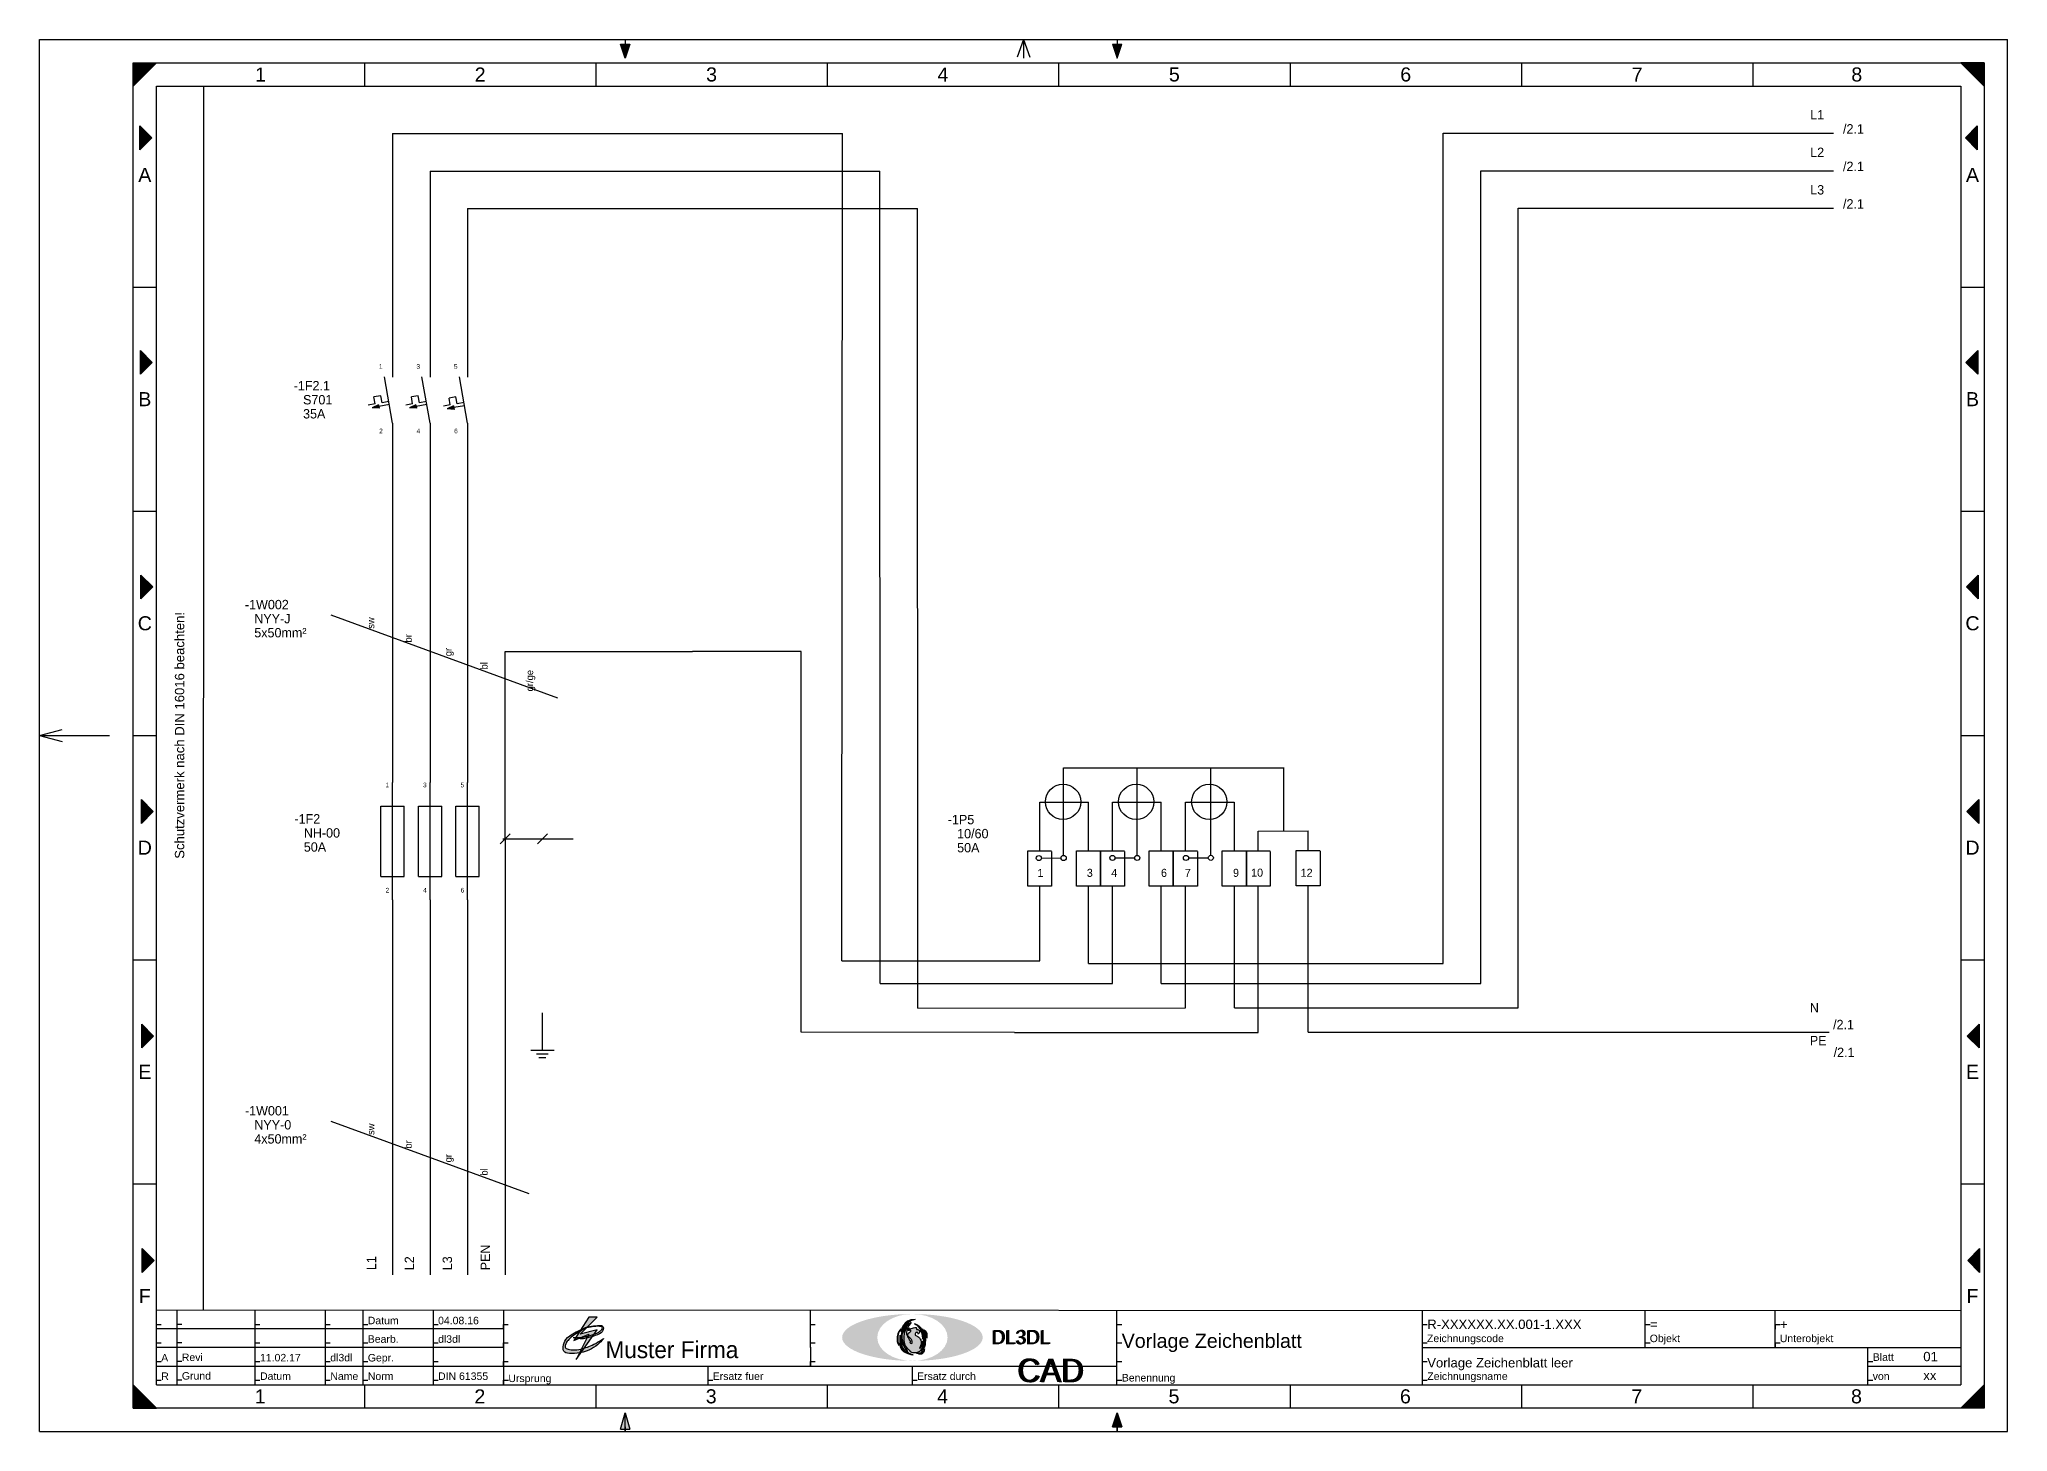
# Model space of a CAD drawing. Header units: millimetres. Extents: x 0 to 420, y 0 to 297.
import ezdxf

# ---------------------------------------------------------------- set-up
doc = ezdxf.new("R2010")
doc.units = ezdxf.units.MM
for name, color, linetype, true_color in [('Blatt beschnitten', 2, 'Continuous', 0xffff00), ('Einpassen', 1, 'Continuous', 0xff0000), ('Faltung Lochung', 3, 'Continuous', 0x00ff00), ('Hilfe', 1, 'Continuous', 0xff0000), ('Logo', 5, 'Continuous', 0x0000ff), ('Logo Text', 1, 'Continuous', 0xff0000), ('Logo_a', 1, 'Continuous', 0xff0000), ('Logo_b', 30, 'Continuous', 0xff7f00), ('Logo_c', 14, 'Continuous', 0x800000), ('Musterlogo AG', 3, 'Continuous', 0x00ff00), ('Musterlogo AG 1', 1, 'Continuous', 0xff0000), ('Musterlogo AG Text', 5, 'Continuous', 0x0000ff), ('pfoenix', 94, 'Continuous', 0x008000), ('PK Text Vorgabe', 1, 'Continuous', 0xff0000), ('Plankopf_elt', 5, 'Continuous', 0x0000ff), ('Rahmen Doppelt', 3, 'Continuous', 0x00ff00), ('Rahmen Raster', 3, 'Continuous', 0x00ff00), ('Rahmen Raster Text', 3, 'Continuous', 0x00ff00), ('Schutzvermerk', 5, 'Continuous', 0x0000ff), ('Tabelle', 5, 'Continuous', 0x0000ff), ('Zeichnung', 30, 'Continuous', 0xff7f00)]:
    doc.layers.add(name, color=color, linetype=linetype, true_color=true_color)
doc.layers.add('PK Text ausgefuellt', color=94, linetype='Continuous', lineweight=25, true_color=0x008000)
doc.styles.add('textstyle0', font='')
doc.styles.add('textstyle1', font='')
doc.styles.add('textstyle10', font='')
doc.styles.add('textstyle100', font='')
doc.styles.add('textstyle101', font='')
doc.styles.add('textstyle102', font='')
doc.styles.add('textstyle103', font='')
doc.styles.add('textstyle104', font='')
doc.styles.add('textstyle105', font='')
doc.styles.add('textstyle106', font='')
doc.styles.add('textstyle107', font='')
doc.styles.add('textstyle108', font='')
doc.styles.add('textstyle109', font='')
doc.styles.add('textstyle11', font='')
doc.styles.add('textstyle110', font='')
doc.styles.add('textstyle111', font='')
doc.styles.add('textstyle112', font='')
doc.styles.add('textstyle113', font='')
doc.styles.add('textstyle114', font='')
doc.styles.add('textstyle115', font='')
doc.styles.add('textstyle116', font='')
doc.styles.add('textstyle117', font='')
doc.styles.add('textstyle118', font='')
doc.styles.add('textstyle119', font='')
doc.styles.add('textstyle12', font='')
doc.styles.add('textstyle120', font='')
doc.styles.add('textstyle121', font='')
doc.styles.add('textstyle122', font='')
doc.styles.add('textstyle123', font='')
doc.styles.add('textstyle124', font='')
doc.styles.add('textstyle125', font='')
doc.styles.add('textstyle126', font='')
doc.styles.add('textstyle127', font='')
doc.styles.add('textstyle128', font='')
doc.styles.add('textstyle129', font='')
doc.styles.add('textstyle13', font='')
doc.styles.add('textstyle130', font='')
doc.styles.add('textstyle2', font='')
doc.styles.add('textstyle21', font='')
doc.styles.add('textstyle22', font='')
doc.styles.add('textstyle23', font='')
doc.styles.add('textstyle24', font='')
doc.styles.add('textstyle25', font='')
doc.styles.add('textstyle26', font='')
doc.styles.add('textstyle27', font='')
doc.styles.add('textstyle28', font='')
doc.styles.add('textstyle29', font='')
doc.styles.add('textstyle3', font='')
doc.styles.add('textstyle30', font='')
doc.styles.add('textstyle31', font='')
doc.styles.add('textstyle32', font='')
doc.styles.add('textstyle33', font='')
doc.styles.add('textstyle34', font='')
doc.styles.add('textstyle35', font='')
doc.styles.add('textstyle36', font='')
doc.styles.add('textstyle37', font='')
doc.styles.add('textstyle38', font='')
doc.styles.add('textstyle39', font='')
doc.styles.add('textstyle4', font='')
doc.styles.add('textstyle40', font='')
doc.styles.add('textstyle41', font='')
doc.styles.add('textstyle42', font='')
doc.styles.add('textstyle43', font='')
doc.styles.add('textstyle44', font='')
doc.styles.add('textstyle45', font='')
doc.styles.add('textstyle46', font='')
doc.styles.add('textstyle47', font='')
doc.styles.add('textstyle48', font='')
doc.styles.add('textstyle49', font='')
doc.styles.add('textstyle5', font='')
doc.styles.add('textstyle50', font='')
doc.styles.add('textstyle51', font='')
doc.styles.add('textstyle52', font='')
doc.styles.add('textstyle53', font='')
doc.styles.add('textstyle54', font='')
doc.styles.add('textstyle55', font='')
doc.styles.add('textstyle56', font='')
doc.styles.add('textstyle57', font='')
doc.styles.add('textstyle58', font='')
doc.styles.add('textstyle59', font='')
doc.styles.add('textstyle6', font='')
doc.styles.add('textstyle60', font='')
doc.styles.add('textstyle61', font='')
doc.styles.add('textstyle62', font='')
doc.styles.add('textstyle63', font='')
doc.styles.add('textstyle64', font='')
doc.styles.add('textstyle65', font='')
doc.styles.add('textstyle66', font='')
doc.styles.add('textstyle67', font='')
doc.styles.add('textstyle68', font='')
doc.styles.add('textstyle69', font='')
doc.styles.add('textstyle7', font='')
doc.styles.add('textstyle70', font='')
doc.styles.add('textstyle71', font='')
doc.styles.add('textstyle72', font='')
doc.styles.add('textstyle73', font='')
doc.styles.add('textstyle74', font='')
doc.styles.add('textstyle75', font='')
doc.styles.add('textstyle76', font='')
doc.styles.add('textstyle77', font='')
doc.styles.add('textstyle78', font='')
doc.styles.add('textstyle79', font='')
doc.styles.add('textstyle8', font='')
doc.styles.add('textstyle80', font='')
doc.styles.add('textstyle81', font='')
doc.styles.add('textstyle82', font='')
doc.styles.add('textstyle83', font='')
doc.styles.add('textstyle84', font='')
doc.styles.add('textstyle85', font='')
doc.styles.add('textstyle86', font='')
doc.styles.add('textstyle87', font='')
doc.styles.add('textstyle88', font='')
doc.styles.add('textstyle89', font='')
doc.styles.add('textstyle9', font='')
doc.styles.add('textstyle90', font='')
doc.styles.add('textstyle91', font='')
doc.styles.add('textstyle92', font='')
doc.styles.add('textstyle93', font='')
doc.styles.add('textstyle94', font='')
doc.styles.add('textstyle95', font='')
doc.styles.add('textstyle96', font='')
doc.styles.add('textstyle97', font='')
doc.styles.add('textstyle98', font='')
doc.styles.add('textstyle99', font='')
doc.styles.get('textstyle0').set_extended_font_data('FreeMono')
doc.styles.get('textstyle1').set_extended_font_data('FreeMono')
doc.styles.get('textstyle10').set_extended_font_data('FreeMono')
doc.styles.get('textstyle100').set_extended_font_data('FreeMono')
doc.styles.get('textstyle101').set_extended_font_data('FreeMono')
doc.styles.get('textstyle102').set_extended_font_data('FreeMono')
doc.styles.get('textstyle103').set_extended_font_data('FreeMono')
doc.styles.get('textstyle104').set_extended_font_data('FreeMono')
doc.styles.get('textstyle105').set_extended_font_data('FreeMono')
doc.styles.get('textstyle106').set_extended_font_data('FreeMono')
doc.styles.get('textstyle107').set_extended_font_data('FreeMono')
doc.styles.get('textstyle108').set_extended_font_data('FreeMono')
doc.styles.get('textstyle109').set_extended_font_data('URW Chancery L')
doc.styles.get('textstyle11').set_extended_font_data('FreeMono')
doc.styles.get('textstyle110').set_extended_font_data('FreeMono')
doc.styles.get('textstyle111').set_extended_font_data('FreeMono')
doc.styles.get('textstyle112').set_extended_font_data('FreeMono')
doc.styles.get('textstyle113').set_extended_font_data('FreeMono')
doc.styles.get('textstyle114').set_extended_font_data('FreeMono')
doc.styles.get('textstyle115').set_extended_font_data('FreeMono')
doc.styles.get('textstyle116').set_extended_font_data('FreeMono')
doc.styles.get('textstyle117').set_extended_font_data('FreeMono')
doc.styles.get('textstyle118').set_extended_font_data('FreeMono')
doc.styles.get('textstyle119').set_extended_font_data('FreeMono')
doc.styles.get('textstyle12').set_extended_font_data('FreeMono')
doc.styles.get('textstyle120').set_extended_font_data('FreeMono')
doc.styles.get('textstyle121').set_extended_font_data('FreeMono')
doc.styles.get('textstyle122').set_extended_font_data('FreeMono')
doc.styles.get('textstyle123').set_extended_font_data('FreeMono')
doc.styles.get('textstyle124').set_extended_font_data('FreeMono')
doc.styles.get('textstyle125').set_extended_font_data('FreeMono')
doc.styles.get('textstyle126').set_extended_font_data('FreeMono')
doc.styles.get('textstyle127').set_extended_font_data('FreeMono')
doc.styles.get('textstyle128').set_extended_font_data('FreeMono')
doc.styles.get('textstyle129').set_extended_font_data('FreeMono')
doc.styles.get('textstyle13').set_extended_font_data('FreeMono')
doc.styles.get('textstyle130').set_extended_font_data('FreeMono')
doc.styles.get('textstyle2').set_extended_font_data('FreeMono')
doc.styles.get('textstyle21').set_extended_font_data('Liberation Sans')
doc.styles.get('textstyle22').set_extended_font_data('Liberation Sans')
doc.styles.get('textstyle23').set_extended_font_data('Liberation Sans')
doc.styles.get('textstyle24').set_extended_font_data('Liberation Sans')
doc.styles.get('textstyle25').set_extended_font_data('Liberation Sans')
doc.styles.get('textstyle26').set_extended_font_data('Liberation Sans')
doc.styles.get('textstyle27').set_extended_font_data('Liberation Sans')
doc.styles.get('textstyle28').set_extended_font_data('Liberation Sans')
doc.styles.get('textstyle29').set_extended_font_data('Liberation Sans')
doc.styles.get('textstyle3').set_extended_font_data('FreeMono')
doc.styles.get('textstyle30').set_extended_font_data('LiberationSans-Regular.ttf')
doc.styles.get('textstyle31').set_extended_font_data('Liberation Sans')
doc.styles.get('textstyle32').set_extended_font_data('Liberation Sans')
doc.styles.get('textstyle33').set_extended_font_data('Liberation Sans')
doc.styles.get('textstyle34').set_extended_font_data('Liberation Sans')
doc.styles.get('textstyle35').set_extended_font_data('Liberation Sans')
doc.styles.get('textstyle36').set_extended_font_data('Liberation Sans')
doc.styles.get('textstyle37').set_extended_font_data('Liberation Sans')
doc.styles.get('textstyle38').set_extended_font_data('Liberation Sans')
doc.styles.get('textstyle39').set_extended_font_data('Liberation Sans')
doc.styles.get('textstyle4').set_extended_font_data('FreeMono')
doc.styles.get('textstyle40').set_extended_font_data('Liberation Sans')
doc.styles.get('textstyle41').set_extended_font_data('Liberation Sans')
doc.styles.get('textstyle42').set_extended_font_data('Liberation Sans')
doc.styles.get('textstyle43').set_extended_font_data('Liberation Sans')
doc.styles.get('textstyle44').set_extended_font_data('Liberation Sans')
doc.styles.get('textstyle45').set_extended_font_data('Liberation Sans')
doc.styles.get('textstyle46').set_extended_font_data('Liberation Sans')
doc.styles.get('textstyle47').set_extended_font_data('Liberation Sans')
doc.styles.get('textstyle48').set_extended_font_data('Liberation Sans')
doc.styles.get('textstyle49').set_extended_font_data('Liberation Sans')
doc.styles.get('textstyle5').set_extended_font_data('FreeMono')
doc.styles.get('textstyle50').set_extended_font_data('Liberation Sans')
doc.styles.get('textstyle51').set_extended_font_data('Liberation Sans')
doc.styles.get('textstyle52').set_extended_font_data('Liberation Sans')
doc.styles.get('textstyle53').set_extended_font_data('Liberation Sans')
doc.styles.get('textstyle54').set_extended_font_data('Liberation Sans')
doc.styles.get('textstyle55').set_extended_font_data('Liberation Sans')
doc.styles.get('textstyle56').set_extended_font_data('Liberation Sans')
doc.styles.get('textstyle57').set_extended_font_data('Liberation Sans')
doc.styles.get('textstyle58').set_extended_font_data('Liberation Sans')
doc.styles.get('textstyle59').set_extended_font_data('Liberation Sans')
doc.styles.get('textstyle6').set_extended_font_data('FreeMono')
doc.styles.get('textstyle60').set_extended_font_data('Liberation Sans')
doc.styles.get('textstyle61').set_extended_font_data('Liberation Sans')
doc.styles.get('textstyle62').set_extended_font_data('Liberation Sans')
doc.styles.get('textstyle63').set_extended_font_data('Liberation Sans')
doc.styles.get('textstyle64').set_extended_font_data('Liberation Sans')
doc.styles.get('textstyle65').set_extended_font_data('Liberation Sans')
doc.styles.get('textstyle66').set_extended_font_data('Liberation Sans')
doc.styles.get('textstyle67').set_extended_font_data('Liberation Sans')
doc.styles.get('textstyle68').set_extended_font_data('Liberation Sans')
doc.styles.get('textstyle69').set_extended_font_data('Liberation Sans')
doc.styles.get('textstyle7').set_extended_font_data('FreeMono')
doc.styles.get('textstyle70').set_extended_font_data('Liberation Sans')
doc.styles.get('textstyle71').set_extended_font_data('Liberation Sans')
doc.styles.get('textstyle72').set_extended_font_data('Liberation Sans')
doc.styles.get('textstyle73').set_extended_font_data('Liberation Sans')
doc.styles.get('textstyle74').set_extended_font_data('Liberation Sans')
doc.styles.get('textstyle75').set_extended_font_data('Liberation Sans')
doc.styles.get('textstyle76').set_extended_font_data('Liberation Sans')
doc.styles.get('textstyle77').set_extended_font_data('Liberation Sans')
doc.styles.get('textstyle78').set_extended_font_data('Liberation Sans')
doc.styles.get('textstyle79').set_extended_font_data('URW Chancery L')
doc.styles.get('textstyle8').set_extended_font_data('FreeMono')
doc.styles.get('textstyle80').set_extended_font_data('URW Chancery L')
doc.styles.get('textstyle81').set_extended_font_data('URW Chancery L')
doc.styles.get('textstyle82').set_extended_font_data('URW Chancery L')
doc.styles.get('textstyle83').set_extended_font_data('Liberation Sans')
doc.styles.get('textstyle84').set_extended_font_data('Liberation Sans')
doc.styles.get('textstyle85').set_extended_font_data('Liberation Sans')
doc.styles.get('textstyle86').set_extended_font_data('FreeMono')
doc.styles.get('textstyle87').set_extended_font_data('FreeMono')
doc.styles.get('textstyle88').set_extended_font_data('FreeMono')
doc.styles.get('textstyle89').set_extended_font_data('FreeMono')
doc.styles.get('textstyle9').set_extended_font_data('FreeMono')
doc.styles.get('textstyle90').set_extended_font_data('FreeMono')
doc.styles.get('textstyle91').set_extended_font_data('FreeMono')
doc.styles.get('textstyle92').set_extended_font_data('FreeMono')
doc.styles.get('textstyle93').set_extended_font_data('FreeMono')
doc.styles.get('textstyle94').set_extended_font_data('FreeMono')
doc.styles.get('textstyle95').set_extended_font_data('FreeMono')
doc.styles.get('textstyle96').set_extended_font_data('FreeMono')
doc.styles.get('textstyle97').set_extended_font_data('FreeMono')
doc.styles.get('textstyle98').set_extended_font_data('FreeMono')
doc.styles.get('textstyle99').set_extended_font_data('FreeMono')

msp = doc.modelspace()

# ---------------------------------------------------------------- texts
at = {"layer": 'Logo', "attachment_point": 5}
for s, insert, char_height, style in [('DL3DL\\P', (209.3, 20.09), 3, 'textstyle79'), ('CAD\\P', (215.63, 13.04), 5, 'textstyle82')]:
    msp.add_mtext(s, dxfattribs=dict(at, insert=insert, char_height=char_height, style=style))
at = {"layer": 'Logo Text', "attachment_point": 5}
for s, insert, char_height, style in [('DL3DL\\P', (209.6, 20.18), 3, 'textstyle81'), ('CAD\\P', (216, 13), 5, 'textstyle80')]:
    msp.add_mtext(s, dxfattribs=dict(at, insert=insert, char_height=char_height, style=style))
at = {"layer": 'Musterlogo AG Text', "insert": (120.8, 17.45), "char_height": 3.6, "attachment_point": 4, "style": 'textstyle109'}
msp.add_mtext('Muster Firma', dxfattribs=at)
at = {"layer": 'PK Text ausgefuellt'}
for s, insert, char_height, attachment_point, style in [('04.08.16', (85.08, 22.88), 1.6, 7, 'textstyle51'), ('Vorlage Zeichenblatt', (230.95, 18.92), 3, 4, 'textstyle77'), ('R-XXXXXX.XX.001-1.XXX', (296.16, 22.88), 2, 4, 'textstyle72'), ('=', (343.69, 22.88), 2, 4, 'textstyle74'), ('+', (371.44, 22.88), 2, 4, 'textstyle73'), ('dl3dl', (85.08, 18.92), 1.6, 7, 'textstyle67'), ('01', (402, 16), 2, 4, 'textstyle68'), ('A', (26, 14.96), 1.6, 7, 'textstyle50'), ('Revi', (30.4, 15.03), 1.6, 7, 'textstyle49'), ('11.02.17', (47.08, 14.96), 1.6, 7, 'textstyle52'), ('dl3dl', (62.08, 14.96), 1.6, 7, 'textstyle66'), ('DIN 61355', (85.08, 11), 1.6, 7, 'textstyle65'), ('Vorlage Zeichenblatt leer', (296.15, 14.39), 2, 4, 'textstyle71'), ('xx', (402, 12), 2, 4, 'textstyle69')]:
    msp.add_mtext(s, dxfattribs=dict(at, insert=insert, char_height=char_height, attachment_point=attachment_point, style=style))
at = {"layer": 'PK Text Vorgabe', "char_height": 1.6}
for s, insert, attachment_point, style in [('Datum', (70.08, 22.88), 7, 'textstyle59'), ('Bearb.', (70.08, 18.92), 7, 'textstyle60'), ('Zeichnungscode', (296.1, 20.69), 1, 'textstyle85'), ('Objekt', (343.63, 20.69), 1, 'textstyle84'), ('Unterobjekt', (371.38, 20.69), 1, 'textstyle76'), ('R', (26.01, 12.63), 1, 'textstyle61'), ('Grund', (30.41, 12.7), 1, 'textstyle62'), ('Datum', (47.09, 12.63), 1, 'textstyle64'), ('Name', (62.09, 12.63), 1, 'textstyle63'), ('Gepr.', (70.09, 14.48), 7, 'textstyle57'), ('Norm', (70.09, 12.63), 1, 'textstyle58'), ('Ersatz fuer', (143.69, 12.63), 1, 'textstyle56'), ('Ersatz durch', (187.3, 12.63), 1, 'textstyle53'), ('Zeichnungsname', (296.17, 12.63), 1, 'textstyle83'), ('Blatt', (391.23, 16.7), 1, 'textstyle75'), ('Ursprung', (100.08, 12.17), 1, 'textstyle55'), ('Benennung', (230.98, 12.29), 1, 'textstyle54'), ('von', (391.21, 12.63), 1, 'textstyle78')]:
    msp.add_mtext(s, dxfattribs=dict(at, insert=insert, attachment_point=attachment_point, style=style))
at = {"layer": 'Rahmen Raster Text', "char_height": 3, "attachment_point": 5}
for s, insert, style in [('1', (47.19, 289.5), 'textstyle29'), ('2', (94.06, 289.5), 'textstyle25'), ('3', (143.44, 289.5), 'textstyle27'), ('4', (192.81, 289.5), 'textstyle21'), ('5', (242.19, 289.5), 'textstyle23'), ('6', (291.56, 289.5), 'textstyle43'), ('7', (340.94, 289.5), 'textstyle45'), ('8', (387.81, 289.5), 'textstyle40'), ('A', (22.5, 268.08), 'textstyle41'), ('A', (412.5, 268.08), 'textstyle42'), ('B', (22.5, 220.25), 'textstyle35'), ('B', (412.5, 220.25), 'textstyle36'), ('C', (22.5, 172.42), 'textstyle37'), ('C', (412.5, 172.42), 'textstyle38'), ('D', (22.5, 124.58), 'textstyle31'), ('D', (412.5, 124.58), 'textstyle32'), ('E', (22.5, 76.75), 'textstyle33'), ('E', (412.5, 76.75), 'textstyle34'), ('F', (22.5, 28.92), 'textstyle47'), ('F', (412.5, 28.92), 'textstyle48'), ('1', (47.11, 7.51), 'textstyle30'), ('2', (93.99, 7.51), 'textstyle26'), ('3', (143.36, 7.51), 'textstyle28'), ('4', (192.74, 7.51), 'textstyle22'), ('5', (242.11, 7.51), 'textstyle24'), ('6', (291.49, 7.51), 'textstyle44'), ('7', (340.86, 7.51), 'textstyle46'), ('8', (387.74, 7.51), 'textstyle39')]:
    msp.add_mtext(s, dxfattribs=dict(at, insert=insert, style=style))
at = {"layer": 'Schutzvermerk', "insert": (28.92, 148.53), "char_height": 2, "attachment_point": 2, "rotation": 90, "style": 'textstyle70'}
msp.add_mtext('Schutzvermerk nach DIN 16016 beachten!', dxfattribs=at)
at = {"layer": 'Zeichnung'}
for s, insert, char_height, attachment_point, style in [('\\H2;L1', (377.87, 281.91), 4, 1, 'textstyle9'), ('\\H2;/2.1', (384.87, 278.91), 4, 1, 'textstyle2'), ('\\H2;L2', (377.87, 273.91), 4, 1, 'textstyle6'), ('\\H2;/2.1', (384.87, 270.91), 4, 1, 'textstyle4'), ('\\H2;L3', (377.87, 265.91), 4, 1, 'textstyle7'), ('\\H2;/2.1', (384.87, 262.91), 4, 1, 'textstyle0'), ('\\H1;1', (72.46, 227.73), 2, 1, 'textstyle94'), ('\\H1;3', (80.46, 227.73), 2, 1, 'textstyle90'), ('\\H1;5', (88.46, 227.73), 2, 1, 'textstyle96'), ('\\H2;-1F2.1', (54.27, 224.13), 4, 1, 'textstyle120'), ('\\H2;S701', (56.27, 221.13), 4, 1, 'textstyle119'), ('\\H2;35A', (56.27, 218.13), 4, 1, 'textstyle114'), ('\\H1;2\\P', (72.51, 213.96), 2, 1, 'textstyle95'), ('\\H1;4\\P', (80.51, 213.96), 2, 1, 'textstyle91'), ('\\H1;6\\P', (88.51, 213.96), 2, 1, 'textstyle93'), ('\\H2;-1W002', (43.86, 177.43), 4, 1, 'textstyle125'), ('\\H2;NYY-J', (45.86, 174.43), 4, 1, 'textstyle117'), ('\\H2;5x50mm²', (45.86, 171.43), 4, 1, 'textstyle112'), ('\\H1;1', (73.87, 138.45), 2, 1, 'textstyle99'), ('\\H1;3', (81.87, 138.45), 2, 1, 'textstyle98'), ('\\H1;5', (89.87, 138.45), 2, 1, 'textstyle111'), ('\\H2;-1F2', (54.43, 131.72), 4, 1, 'textstyle126'), ('\\H2;-1P5', (193.84, 131.57), 4, 1, 'textstyle124'), ('\\H2;NH-00', (56.43, 128.72), 4, 1, 'textstyle122'), ('\\H2;10/60', (195.84, 128.57), 4, 1, 'textstyle123'), ('\\H2;50A', (56.43, 125.72), 4, 1, 'textstyle113'), ('\\H2;50A', (195.84, 125.57), 4, 1, 'textstyle118'), ('\\H1.71429;1', (212.98, 118.32), 8, 7, 'textstyle128'), ('\\H1.71429;3', (223.51, 118.32), 8, 7, 'textstyle127'), ('\\H1.71429;4', (228.72, 118.32), 8, 7, 'textstyle130'), ('\\H1.71429;6', (239.34, 118.32), 8, 7, 'textstyle129'), ('\\H1.71429;7', (244.42, 118.32), 8, 7, 'textstyle11'), ('\\H1.71429;9', (254.71, 118.32), 8, 7, 'textstyle10'), ('\\H1.71429;10', (258.57, 118.36), 8, 7, 'textstyle13'), ('\\H1.71429;12', (269.14, 118.36), 8, 7, 'textstyle12'), ('\\H1;2\\P', (73.89, 116), 2, 1, 'textstyle100'), ('\\H1;4\\P', (81.89, 116), 2, 1, 'textstyle97'), ('\\H1;6\\P', (89.89, 116), 2, 1, 'textstyle110'), ('\\H2;N', (377.79, 91.43), 4, 1, 'textstyle8'), ('\\H2;PE', (377.79, 84.43), 4, 1, 'textstyle5'), ('\\H2;/2.1', (382.75, 87.84), 4, 1, 'textstyle1'), ('\\H2;/2.1', (382.87, 81.91), 4, 1, 'textstyle3'), ('\\H2;-1W001', (43.87, 69.45), 4, 1, 'textstyle121'), ('\\H2;4x50mm²', (45.87, 63.45), 4, 1, 'textstyle115'), ('\\H2;NYY-0', (45.87, 66.45), 4, 1, 'textstyle116')]:
    msp.add_mtext(s, dxfattribs=dict(at, insert=insert, char_height=char_height, attachment_point=attachment_point, style=style))
at = {"layer": 'Zeichnung', "attachment_point": 1, "rotation": 90}
for s, insert, char_height, style in [('\\H1.5;sw', (69.97, 171.27), 3, 'textstyle108'), ('\\H1.5;br', (77.95, 168.34), 3, 'textstyle106'), ('\\H1.5;gr', (86.47, 165.41), 3, 'textstyle92'), ('\\H1.5;bl', (94.13, 162.59), 3, 'textstyle89'), ('\\H1.5;gr/ge', (103.87, 157.91), 3, 'textstyle86'), ('\\H1.5;sw', (69.98, 63.29), 3, 'textstyle107'), ('\\H1.5;br', (77.96, 60.36), 3, 'textstyle105'), ('\\H1.5;gr', (86.48, 57.43), 3, 'textstyle87'), ('\\H1.5;bl', (94.14, 54.61), 3, 'textstyle88'), ('\\H2;PEN', (94.14, 34.41), 4, 'textstyle102'), ('\\H2;L1', (69.87, 34.45), 4, 'textstyle103'), ('\\H2;L2', (77.96, 34.43), 4, 'textstyle104'), ('\\H2;L3', (86.05, 34.42), 4, 'textstyle101')]:
    msp.add_mtext(s, dxfattribs=dict(at, insert=insert, char_height=char_height, style=style))

# ---------------------------------------------------------------- hatches: boundary and pattern name
at = {"layer": 'Einpassen'}
for points in [[(21.47, 273.47), (24, 276), (21.47, 278.53)], [(413.53, 278.53), (411, 276), (413.53, 273.47)], [(21.56, 225.56), (24.1, 228.1), (21.56, 230.63)], [(413.63, 230.63), (411.1, 228.1), (413.63, 225.56)], [(21.66, 177.66), (24.19, 180.2), (21.66, 182.73)], [(413.73, 182.73), (411.19, 180.2), (413.73, 177.66)], [(21.76, 129.76), (24.29, 132.3), (21.76, 134.83)], [(413.82, 134.83), (411.29, 132.3), (413.82, 129.76)], [(21.85, 81.86), (24.39, 84.39), (21.85, 86.93)], [(413.92, 86.93), (411.39, 84.39), (413.92, 81.86)], [(21.95, 33.96), (24.48, 36.49), (21.95, 39.03)], [(414.02, 39.03), (411.48, 36.49), (414.02, 33.96)]]:
    msp.add_hatch(color=256, dxfattribs=at).paths.add_polyline_path(points)
at = {"layer": 'Faltung Lochung'}
for points in [[(126, 296), (125, 293), (124, 296)], [(229, 296), (230, 293), (231, 296)], [(229, 1), (230, 4), (231, 1)]]:
    msp.add_hatch(color=256, dxfattribs=at).paths.add_polyline_path(points)
h = msp.add_hatch(color=256, dxfattribs=at)
h.paths.add_polyline_path([(124, 0.5), (125, 4), (126, 0.5)])
h.paths.add_polyline_path([(229, 1), (230, 4), (231, 1)])
at = {"layer": 'Logo_a'}
h = msp.add_hatch(color=256, dxfattribs=at)
edge = h.paths.add_edge_path()
edge.add_ellipse((186.3, 20.09), major_axis=(12.5, 0), ratio=0.4, start_angle=0, end_angle=360)
edge = h.paths.add_edge_path()
edge.add_ellipse((186.3, 20.09), major_axis=(10, 0), ratio=0.5, start_angle=0, end_angle=360)
at = {"layer": 'Logo_b'}
h = msp.add_hatch(color=256, dxfattribs=at)
edge = h.paths.add_edge_path()
edge.add_ellipse((186.3, 20.09), major_axis=(10, 0), ratio=0.5, start_angle=0, end_angle=360)
edge = h.paths.add_edge_path()
edge.add_ellipse((186.3, 20.09), major_axis=(7.5, 0), ratio=0.666667, start_angle=0, end_angle=360)
at = {"layer": 'Logo_c'}
h = msp.add_hatch(color=256, dxfattribs=at)
edge = h.paths.add_edge_path()
edge.add_ellipse((186.3, 20.09), major_axis=(12.5, 0), ratio=0.4, start_angle=0, end_angle=360)
edge = h.paths.add_edge_path()
edge.add_ellipse((186.3, 20.09), major_axis=(15, 0), ratio=0.333333, start_angle=0, end_angle=360)
at = {"layer": 'Musterlogo AG'}
h = msp.add_hatch(color=256, dxfattribs=at)
edge = h.paths.add_edge_path()
edge.add_spline(control_points=[(113.89, 20.06), (115.53, 19.65), (116.85, 19.96), (119.34, 20.62), (120.46, 21.54), (120.31, 22.6), (119.7, 22.66), (117.66, 22.55), (116.39, 22.2), (112.68, 20.37), (111.87, 18.99), (111.61, 17.21), (112.48, 16.65), (114.71, 16.6), (117.41, 17.32), (119.19, 18.49), (120.46, 19.91), (120.46, 19.91), (118.63, 18.74), (117.26, 18.13), (115.99, 17.72), (114.26, 17.32), (112.68, 17.52), (112.07, 17.98), (112.27, 18.69), (112.73, 19.44), (113.63, 20.34), (115.54, 21.48), (116.51, 22.09), (117.35, 22.29), (118.03, 22.41), (118.84, 22.48), (119.63, 22.45), (119.99, 22.36), (120.19, 22.17), (120.09, 21.8), (119.48, 21.24), (118.78, 20.96), (117.96, 20.64), (117.04, 20.35), (115.98, 20.16), (115.08, 20.04), (113.89, 20.06), (113.89, 20.06)], knot_values=[0, 0, 0, 0, 1, 2, 3, 4, 5, 6, 7, 8, 9, 10, 11, 12, 13, 14, 15, 16, 17, 18, 19, 20, 21, 22, 23, 24, 25, 26, 27, 28, 29, 30, 31, 32, 33, 34, 35, 36, 37, 38, 39, 40, 41, 41, 41, 41], degree=3, periodic=0)
h = msp.add_hatch(color=256, dxfattribs=at)
edge = h.paths.add_edge_path()
edge.add_spline(control_points=[(113.89, 20.06), (115.53, 19.65), (116.85, 19.96), (119.34, 20.62), (120.46, 21.54), (120.31, 22.6), (119.7, 22.66), (117.66, 22.55), (116.39, 22.2), (112.68, 20.37), (111.87, 18.99), (111.61, 17.21), (112.48, 16.65), (114.71, 16.6), (117.41, 17.32), (119.19, 18.49), (120.46, 19.91), (120.46, 19.91), (118.63, 18.74), (117.26, 18.13), (115.99, 17.72), (114.26, 17.32), (112.68, 17.52), (112.07, 17.98), (112.27, 18.69), (112.73, 19.44), (113.63, 20.34), (115.54, 21.48), (116.51, 22.09), (117.35, 22.29), (118.03, 22.41), (118.84, 22.48), (119.63, 22.45), (119.99, 22.36), (120.19, 22.17), (120.09, 21.8), (119.48, 21.24), (118.78, 20.96), (117.96, 20.64), (117.04, 20.35), (115.98, 20.16), (115.08, 20.04), (113.89, 20.06), (113.89, 20.06)], knot_values=[0, 0, 0, 0, 1, 2, 3, 4, 5, 6, 7, 8, 9, 10, 11, 12, 13, 14, 15, 16, 17, 18, 19, 20, 21, 22, 23, 24, 25, 26, 27, 28, 29, 30, 31, 32, 33, 34, 35, 36, 37, 38, 39, 40, 41, 41, 41, 41], degree=3, periodic=0)
at = {"layer": 'Musterlogo AG 1'}
msp.add_hatch(color=256, dxfattribs=at).paths.add_polyline_path([(117.23, 24.39), (114.08, 19.44), (117.23, 20.79), (114.53, 15.39), (119.03, 21.69), (115.43, 20.79), (119.03, 24.39)])
at = {"layer": 'pfoenix'}
h = msp.add_hatch(color=256, dxfattribs=at)
edge = h.paths.add_edge_path()
edge.add_spline(control_points=[(183.82, 21.9), (182.49, 20.64), (183.14, 18.52), (183.43, 18.37)], knot_values=[0, 0, 0, 0, 1, 1, 1, 1], degree=3, periodic=0)
edge.add_spline(control_points=[(183.43, 18.37), (183.34, 18.45), (182.69, 20.57), (183.82, 21.9)], knot_values=[0, 0, 0, 0, 1, 1, 1, 1], degree=3, periodic=0)
h = msp.add_hatch(color=256, dxfattribs=at)
edge = h.paths.add_edge_path()
edge.add_spline(control_points=[(185.63, 19.61), (185.96, 19.4), (185.73, 19.01), (185.73, 19.01), (185.73, 19.01), (185.81, 18.81), (186.33, 18.8), (186.25, 19.29), (186.15, 19.61), (185.72, 20.04), (185.38, 20.33), (185.25, 20.72), (185.51, 21.12), (185.92, 21.39), (186, 21.5), (185.94, 21.64), (185.7, 21.63), (185.49, 21.58), (185.31, 21.67), (185.35, 21.97), (185.63, 22.1), (185.63, 22.12), (185.63, 22.1), (185.56, 21.98), (185.44, 21.89), (185.54, 21.8), (185.86, 21.89), (186.23, 22.09), (186.9, 22.23), (187.15, 22.2), (187.18, 22.14), (187.21, 21.92), (187.13, 21.75), (187.46, 21.78), (187.69, 21.68), (187.88, 21.48), (187.84, 21.17), (187.62, 20.89), (187.53, 20.82), (187.53, 20.82), (187.5, 20.98), (187.45, 21.16), (187.25, 21.2), (186.98, 21.15), (186.86, 20.89), (186.87, 20.56), (187.11, 20.46), (187.6, 20.29), (187.84, 19.99)], knot_values=[0, 0, 0, 0, 1, 2, 3, 4, 5, 6, 7, 8, 9, 10, 11, 12, 13, 14, 15, 16, 17, 18, 19, 20, 21, 22, 23, 24, 25, 26, 27, 28, 29, 30, 31, 32, 33, 34, 35, 36, 37, 38, 39, 40, 41, 42, 43, 44, 45, 46, 46, 46, 46], degree=3, periodic=0)
edge.add_spline(control_points=[(187.84, 19.99), (188.06, 19.6), (188.22, 19.06), (188.13, 18.53), (187.94, 18.06), (187.77, 17.77), (187.77, 17.77), (188.34, 18.11), (188.49, 18.69), (188.48, 19.14), (188.43, 19.27), (188.6, 18.97), (188.62, 18.44), (188.51, 18.1), (188.05, 17.25), (187.56, 16.93), (187.02, 16.78), (186.37, 16.78), (185.95, 16.98), (185.95, 16.98), (185.95, 16.98)], knot_values=[0, 0, 0, 0, 1, 2, 3, 4, 5, 6, 7, 8, 9, 10, 11, 12, 13, 14, 15, 16, 17, 18, 18, 18, 18], degree=3, periodic=0)
edge.add_spline(control_points=[(185.95, 16.98), (185.95, 16.98), (185.9, 16.95), (182.69, 20.64), (186.02, 23.3)], knot_values=[0, 0, 0, 0, 1, 2, 2, 2, 2], degree=3, periodic=0)
edge.add_spline(control_points=[(186.02, 23.3), (184.56, 21.4), (185.63, 19.61), (185.63, 19.61), (185.63, 19.61), (185.63, 19.61), (185.63, 19.61)], knot_values=[0, 0, 0, 0, 1, 2, 3, 4, 4, 4, 4], degree=3, periodic=0)
h = msp.add_hatch(color=256, dxfattribs=at)
edge = h.paths.add_edge_path()
edge.add_spline(control_points=[(185.53, 23.35), (183.88, 20.14), (185.42, 16.81), (185.41, 16.79), (185.41, 16.79), (183.03, 20.19), (185.53, 23.35), (185.53, 23.35), (185.53, 23.35)], knot_values=[0, 0, 0, 0, 1, 2, 3, 4, 5, 6, 6, 6, 6], degree=3, periodic=0)
h = msp.add_hatch(color=256, dxfattribs=at)
edge = h.paths.add_edge_path()
edge.add_spline(control_points=[(186.87, 23.95), (184.67, 23.42), (183.85, 21.3), (183.85, 21.3)], knot_values=[0, 0, 0, 0, 1, 1, 1, 1], degree=3, periodic=0)
edge.add_spline(control_points=[(183.85, 21.3), (183.88, 21.46), (184.18, 23.94), (186.87, 23.95)], knot_values=[0, 0, 0, 0, 1, 1, 1, 1], degree=3, periodic=0)
h = msp.add_hatch(color=256, dxfattribs=at)
edge = h.paths.add_edge_path()
edge.add_spline(control_points=[(188.34, 20.8), (188.38, 20.53), (188.41, 20.32), (188.44, 19.98), (188.44, 19.73), (188.44, 19.73), (188.44, 19.73), (188.56, 20.08), (188.56, 20.5), (188.47, 21.24), (188.24, 21.91), (188.03, 22.25), (187.47, 22.71), (186.72, 23.04), (186.72, 23.04), (186.72, 23.04)], knot_values=[0, 0, 0, 0, 1, 2, 3, 4, 5, 6, 7, 8, 9, 10, 11, 12, 13, 13, 13, 13], degree=3, periodic=0)
edge.add_spline(control_points=[(186.72, 23.04), (187.17, 22.81), (187.43, 22.55), (187.7, 22.21), (187.97, 21.85), (188.22, 21.28), (188.34, 20.8)], knot_values=[0, 0, 0, 0, 1, 2, 3, 4, 4, 4, 4], degree=3, periodic=0)
h = msp.add_hatch(color=256, dxfattribs=at)
edge = h.paths.add_edge_path()
edge.add_spline(control_points=[(189.05, 19.01), (189.03, 18.59), (188.9, 18.03), (188.72, 17.71), (188.33, 17.34), (188.1, 17.12), (188.1, 17.12), (188.26, 17.41), (188.48, 17.76), (188.61, 18.11), (188.62, 18.44), (188.47, 19.2)], knot_values=[0, 0, 0, 0, 1, 2, 3, 4, 5, 6, 7, 8, 9, 9, 9, 9], degree=3, periodic=0)
edge.add_spline(control_points=[(188.47, 19.2), (188.68, 19.31), (188.72, 19.54), (188.75, 20.24), (188.71, 20.87), (188.69, 21.21), (188.47, 21.88), (188.34, 21.97), (188.72, 21.49), (188.84, 21.16), (188.97, 20.69), (189.04, 20.23), (189.07, 19.6), (189.05, 19.01)], knot_values=[0, 0, 0, 0, 1, 2, 3, 4, 5, 6, 7, 8, 9, 10, 11, 11, 11, 11], degree=3, periodic=0)
h = msp.add_hatch(color=256, dxfattribs=at)
edge = h.paths.add_edge_path()
edge.add_spline(control_points=[(189.35, 19.97), (189.34, 20.41), (189.28, 20.7), (189.21, 21.03), (189.08, 21.3), (188.78, 21.72), (188.78, 21.72), (188.78, 21.72)], knot_values=[0, 0, 0, 0, 1, 2, 3, 4, 5, 5, 5, 5], degree=3, periodic=0)
edge.add_spline(control_points=[(188.78, 21.72), (189.48, 21.38), (189.35, 19.97), (189.35, 19.97), (189.35, 19.97)], knot_values=[0, 0, 0, 0, 1, 2, 2, 2, 2], degree=3, periodic=0)
h = msp.add_hatch(color=256, dxfattribs=at)
edge = h.paths.add_edge_path()
edge.add_spline(control_points=[(183.67, 20.57), (183.75, 17.43), (186.48, 16.35), (186.48, 16.35), (186.48, 16.35), (183.41, 17.11), (183.69, 20.53), (183.69, 20.53), (183.67, 20.57)], knot_values=[0, 0, 0, 0, 1, 2, 3, 4, 5, 6, 6, 6, 6], degree=3, periodic=0)
h = msp.add_hatch(color=256, dxfattribs=at)
edge = h.paths.add_edge_path()
edge.add_spline(control_points=[(187.35, 16.64), (187.65, 16.52), (188.14, 16.51), (188.41, 16.59), (188.66, 16.86), (188.81, 17.24), (188.83, 17.52), (188.86, 17.64), (188.86, 17.64), (188.86, 17.64), (188.76, 17.39), (188.68, 17.31), (188.48, 17.06), (188.27, 16.92), (188.07, 16.83), (187.76, 16.73), (187.46, 16.71), (187.35, 16.71), (187.24, 16.72), (187.24, 16.71), (187.24, 16.71), (187.3, 16.66), (187.35, 16.64), (187.35, 16.64), (187.35, 16.64)], knot_values=[0, 0, 0, 0, 1, 2, 3, 4, 5, 6, 7, 8, 9, 10, 11, 12, 13, 14, 15, 16, 17, 18, 19, 20, 21, 22, 22, 22, 22], degree=3, periodic=0)
at = {"layer": 'Rahmen Raster Text'}
for points in [[(20, 292), (20, 287), (25, 292)], [(415, 292), (410, 292), (415, 287)], [(20, 5), (25, 5), (20, 10)], [(20, 5), (25, 5), (20, 10)], [(415, 5), (415, 10), (410, 5)], [(415, 5), (415, 10), (410, 5)]]:
    msp.add_hatch(color=256, dxfattribs=at).paths.add_polyline_path(points)
at = {"layer": 'Zeichnung'}
for points in [[(72.36, 219.06), (71, 218.43), (72.5, 218.3)], [(80.36, 219.06), (79, 218.43), (80.5, 218.3)], [(88.4, 218.84), (87.04, 218.2), (88.54, 218.07)]]:
    msp.add_hatch(color=256, dxfattribs=at).paths.add_polyline_path(points)

# ---------------------------------------------------------------- linework, layer by layer
at = {"layer": 'Blatt beschnitten'}
for p, q in [((0, 297), (420, 297)), ((0, 0), (0, 297)), ((420, 0), (420, 297)), ((0, 0), (420, 0))]:
    msp.add_line(p, q, dxfattribs=at)
at = {"layer": 'Einpassen'}
for p, q in [((21.47, 273.47), (21.47, 278.53)), ((24, 276), (21.47, 278.53)), ((413.53, 278.53), (411, 276)), ((413.53, 278.53), (413.53, 273.47)), ((21.47, 273.47), (24, 276)), ((411, 276), (413.53, 273.47)), ((21.56, 225.56), (21.56, 230.63)), ((24.1, 228.1), (21.56, 230.63)), ((21.56, 225.56), (24.1, 228.1)), ((413.63, 230.63), (411.1, 228.1)), ((411.1, 228.1), (413.63, 225.56)), ((413.63, 230.63), (413.63, 225.56)), ((21.66, 177.66), (21.66, 182.73)), ((24.19, 180.2), (21.66, 182.73)), ((413.73, 182.73), (411.19, 180.2)), ((413.73, 182.73), (413.73, 177.66)), ((21.66, 177.66), (24.19, 180.2)), ((411.19, 180.2), (413.73, 177.66)), ((21.76, 129.76), (21.76, 134.83)), ((24.29, 132.3), (21.76, 134.83)), ((413.82, 134.83), (411.29, 132.3)), ((413.82, 134.83), (413.82, 129.76)), ((21.76, 129.76), (24.29, 132.3)), ((411.29, 132.3), (413.82, 129.76)), ((21.85, 81.86), (21.85, 86.93)), ((24.39, 84.39), (21.85, 86.93)), ((21.85, 81.86), (24.39, 84.39)), ((413.92, 86.93), (411.39, 84.39)), ((411.39, 84.39), (413.92, 81.86)), ((413.92, 86.93), (413.92, 81.86)), ((21.95, 33.96), (21.95, 39.03)), ((24.48, 36.49), (21.95, 39.03)), ((414.02, 39.03), (411.48, 36.49)), ((414.02, 39.03), (414.02, 33.96)), ((21.95, 33.96), (24.48, 36.49)), ((411.48, 36.49), (414.02, 33.96))]:
    msp.add_line(p, q, dxfattribs=at)
at = {"layer": 'Faltung Lochung'}
for p, q in [((124, 296), (126, 296)), ((125, 293), (124, 296)), ((125, 297), (125, 293)), ((125, 297), (125, 296)), ((126, 296), (125, 293)), ((210, 297), (208.63, 293.24)), ((210, 297), (210, 293)), ((210, 297), (211.37, 293.24)), ((229, 296), (231, 296)), ((229, 296), (230, 293)), ((230, 297), (230, 293)), ((230, 297), (230, 296)), ((230, 293), (231, 296)), ((0, 148.5), (4.83, 149.79)), ((0, 148.5), (15, 148.5)), ((0, 148.5), (4.83, 147.21)), ((124, 0.5), (125, 4)), ((124, 0.5), (126, 0.5)), ((125, 0), (125, 4)), ((125, 4), (126, 0.5)), ((125, 1), (125, 0)), ((229, 1), (230, 4)), ((229, 1), (231, 1)), ((230, 0), (230, 4)), ((230, 4), (231, 1)), ((230, 1), (230, 0))]:
    msp.add_line(p, q, dxfattribs=at)
at = {"layer": 'Hilfe'}
for p, q in [((25, 287), (35, 287)), ((25, 21.88), (25, 22.88)), ((25, 22.88), (26, 22.88)), ((29.4, 21.95), (29.4, 22.95)), ((29.4, 22.95), (30.4, 22.95)), ((46.08, 21.88), (46.08, 22.88)), ((46.08, 22.88), (47.08, 22.88)), ((61.08, 21.88), (61.08, 22.88)), ((61.08, 22.88), (62.08, 22.88)), ((69.08, 21.88), (69.08, 22.88)), ((69.08, 22.88), (70.08, 22.88)), ((84.08, 21.88), (84.08, 22.88)), ((84.08, 22.88), (85.08, 22.88)), ((99.05, 21.88), (99.05, 22.88)), ((99.05, 22.88), (100.05, 22.88)), ((164.56, 21.88), (164.56, 22.88)), ((164.56, 22.88), (165.56, 22.88)), ((229.95, 21.88), (229.95, 22.88)), ((229.95, 22.88), (230.95, 22.88)), ((295.16, 21.88), (295.16, 22.88)), ((295.16, 22.88), (296.16, 22.88)), ((342.69, 21.88), (342.69, 22.88)), ((342.69, 22.88), (343.69, 22.88)), ((370.44, 21.88), (370.44, 22.88)), ((370.44, 22.88), (371.44, 22.88)), ((25, 17.92), (25, 18.92)), ((25, 18.92), (26, 18.92)), ((29.4, 17.99), (29.4, 18.99)), ((29.4, 18.99), (30.4, 18.99)), ((46.08, 17.92), (46.08, 18.92)), ((46.08, 18.92), (47.08, 18.92)), ((61.08, 17.92), (61.08, 18.92)), ((61.08, 18.92), (62.08, 18.92)), ((69.08, 17.92), (69.08, 18.92)), ((69.08, 18.92), (70.08, 18.92)), ((84.08, 17.92), (84.08, 18.92)), ((84.08, 18.92), (85.08, 18.92)), ((99.05, 17.92), (99.05, 18.92)), ((99.05, 18.92), (100.05, 18.92)), ((164.56, 17.92), (164.56, 18.92)), ((164.56, 18.92), (165.56, 18.92)), ((229.95, 17.92), (229.95, 18.92)), ((229.95, 18.92), (230.95, 18.92)), ((295.16, 17.92), (295.16, 18.92)), ((295.16, 18.92), (296.16, 18.92)), ((342.69, 17.92), (342.69, 18.92)), ((342.69, 18.92), (343.69, 18.92)), ((370.44, 17.92), (370.44, 18.92)), ((370.44, 18.92), (371.44, 18.92)), ((25, 13.96), (25, 14.96)), ((25, 14.96), (26, 14.96)), ((29.4, 14.03), (29.4, 15.03)), ((29.4, 15.03), (30.4, 15.03)), ((46.08, 13.96), (46.08, 14.96)), ((46.08, 14.96), (47.08, 14.96)), ((61.08, 13.96), (61.08, 14.96)), ((61.08, 14.96), (62.08, 14.96)), ((69.08, 13.96), (69.08, 14.96)), ((69.08, 14.96), (70.08, 14.96)), ((84.08, 13.96), (84.08, 14.96)), ((84.08, 14.96), (85.08, 14.96)), ((99.05, 13.96), (99.05, 14.96)), ((99.05, 14.96), (100.05, 14.96)), ((164.56, 13.96), (164.56, 14.96)), ((164.56, 14.96), (165.56, 14.96)), ((229.95, 13.96), (229.95, 14.96)), ((229.95, 14.96), (230.95, 14.96)), ((295.16, 13.96), (295.16, 14.96)), ((295.16, 14.96), (296.16, 14.96)), ((390.2, 13.96), (390.2, 14.96)), ((390.2, 14.96), (391.2, 14.96)), ((25, 10), (25, 11)), ((25, 11), (26, 11)), ((29.4, 10.07), (29.4, 11.07)), ((29.4, 11.07), (30.4, 11.07)), ((46.08, 10), (46.08, 11)), ((46.08, 11), (47.08, 11)), ((61.08, 10), (61.08, 11)), ((61.08, 11), (62.08, 11)), ((69.08, 10), (69.08, 11)), ((69.08, 11), (70.08, 11)), ((84.08, 10), (84.08, 11)), ((84.08, 11), (85.08, 11)), ((99.05, 10), (99.05, 11)), ((99.05, 11), (100.05, 11)), ((99.08, 10), (99.08, 11)), ((99.08, 11), (100.08, 11)), ((142.68, 10), (142.68, 11)), ((142.68, 11), (143.68, 11)), ((186.28, 10), (186.28, 11)), ((186.28, 11), (187.28, 11)), ((229.95, 10), (229.95, 11)), ((229.95, 11), (230.95, 11)), ((295.16, 10), (295.16, 11)), ((295.16, 11), (296.16, 11)), ((390.2, 10), (390.2, 11)), ((390.2, 11), (391.2, 11))]:
    msp.add_line(p, q, dxfattribs=at)
at = {"layer": 'Musterlogo AG'}
msp.add_open_spline([(113.89, 20.06), (115.53, 19.65), (116.85, 19.96), (119.34, 20.62), (120.46, 21.54), (120.31, 22.6), (119.7, 22.66), (117.66, 22.55), (116.39, 22.2), (112.68, 20.37), (111.87, 18.99), (111.61, 17.21), (112.48, 16.65), (114.71, 16.6), (117.41, 17.32), (119.19, 18.49), (120.46, 19.91), (120.46, 19.91), (118.63, 18.74), (117.26, 18.13), (115.99, 17.72), (114.26, 17.32), (112.68, 17.52), (112.07, 17.98), (112.27, 18.69), (112.73, 19.44), (113.63, 20.34), (115.54, 21.48), (116.51, 22.09), (117.35, 22.29), (118.03, 22.41), (118.84, 22.48), (119.63, 22.45), (119.99, 22.36), (120.19, 22.17), (120.09, 21.8), (119.48, 21.24), (118.78, 20.96), (117.96, 20.64), (117.04, 20.35), (115.98, 20.16), (115.08, 20.04), (113.89, 20.06), (113.89, 20.06)], degree=3, dxfattribs=at)
at = {"layer": 'Musterlogo AG 1'}
for p, q in [((117.23, 24.39), (114.08, 19.44)), ((114.53, 15.39), (119.03, 21.69)), ((115.43, 20.79), (119.03, 24.39)), ((119.03, 21.69), (115.43, 20.79)), ((119.03, 24.39), (117.23, 24.39)), ((114.08, 19.44), (117.23, 20.79)), ((117.23, 20.79), (114.53, 15.39))]:
    msp.add_line(p, q, dxfattribs=at)
at = {"layer": 'pfoenix'}
for points in [[(183.82, 21.9), (182.49, 20.64), (183.14, 18.52), (183.43, 18.37)], [(186.02, 23.3), (182.69, 20.64), (185.9, 16.95), (185.95, 16.98), (185.95, 16.98)], [(183.82, 21.9), (182.69, 20.57), (183.34, 18.45), (183.43, 18.37)], [(185.53, 23.35), (183.88, 20.14), (185.42, 16.81), (185.41, 16.79), (185.41, 16.79), (183.03, 20.19), (185.53, 23.35), (185.53, 23.35), (185.53, 23.35)], [(186.87, 23.95), (184.18, 23.94), (183.88, 21.46), (183.85, 21.3)], [(186.87, 23.95), (184.67, 23.42), (183.85, 21.3), (183.85, 21.3)], [(186.02, 23.3), (184.56, 21.4), (185.63, 19.61), (185.63, 19.61), (185.63, 19.61), (185.63, 19.61), (185.63, 19.61)], [(185.63, 19.61), (185.96, 19.4), (185.73, 19.01), (185.73, 19.01), (185.73, 19.01), (185.81, 18.81), (186.33, 18.8), (186.25, 19.29), (186.15, 19.61), (185.72, 20.04), (185.38, 20.33), (185.25, 20.72), (185.51, 21.12), (185.92, 21.39), (186, 21.5), (185.94, 21.64), (185.7, 21.63), (185.49, 21.58), (185.31, 21.67), (185.35, 21.97), (185.63, 22.1), (185.63, 22.12), (185.63, 22.1), (185.56, 21.98), (185.44, 21.89), (185.54, 21.8), (185.86, 21.89), (186.23, 22.09), (186.9, 22.23), (187.15, 22.2), (187.18, 22.14), (187.21, 21.92), (187.13, 21.75), (187.46, 21.78), (187.69, 21.68), (187.88, 21.48), (187.84, 21.17), (187.62, 20.89), (187.53, 20.82), (187.53, 20.82), (187.5, 20.98), (187.45, 21.16), (187.25, 21.2), (186.98, 21.15), (186.86, 20.89), (186.87, 20.56), (187.11, 20.46), (187.6, 20.29), (187.84, 19.99)], [(186.72, 23.04), (187.17, 22.81), (187.43, 22.55), (187.7, 22.21), (187.97, 21.85), (188.22, 21.28), (188.34, 20.8)], [(188.34, 20.8), (188.38, 20.53), (188.41, 20.32), (188.44, 19.98), (188.44, 19.73), (188.44, 19.73), (188.44, 19.73), (188.56, 20.08), (188.56, 20.5), (188.47, 21.24), (188.24, 21.91), (188.03, 22.25), (187.47, 22.71), (186.72, 23.04), (186.72, 23.04), (186.72, 23.04)], [(188.47, 19.2), (188.68, 19.31), (188.72, 19.54), (188.75, 20.24), (188.71, 20.87), (188.69, 21.21), (188.47, 21.88), (188.34, 21.97), (188.72, 21.49), (188.84, 21.16), (188.97, 20.69), (189.04, 20.23), (189.07, 19.6), (189.05, 19.01)], [(188.78, 21.72), (189.48, 21.38), (189.35, 19.97), (189.35, 19.97), (189.35, 19.97)], [(189.35, 19.97), (189.34, 20.41), (189.28, 20.7), (189.21, 21.03), (189.08, 21.3), (188.78, 21.72), (188.78, 21.72), (188.78, 21.72)], [(183.67, 20.57), (183.75, 17.43), (186.48, 16.35), (186.48, 16.35), (186.48, 16.35), (183.41, 17.11), (183.69, 20.53), (183.69, 20.53), (183.67, 20.57)], [(187.84, 19.99), (188.06, 19.6), (188.22, 19.06), (188.13, 18.53), (187.94, 18.06), (187.77, 17.77), (187.77, 17.77), (188.34, 18.11), (188.49, 18.69), (188.48, 19.14), (188.43, 19.27), (188.6, 18.97), (188.62, 18.44), (188.51, 18.1), (188.05, 17.25), (187.56, 16.93), (187.02, 16.78), (186.37, 16.78), (185.95, 16.98), (185.95, 16.98), (185.95, 16.98)], [(187.35, 16.64), (187.65, 16.52), (188.14, 16.51), (188.41, 16.59), (188.66, 16.86), (188.81, 17.24), (188.83, 17.52), (188.86, 17.64), (188.86, 17.64), (188.86, 17.64), (188.76, 17.39), (188.68, 17.31), (188.48, 17.06), (188.27, 16.92), (188.07, 16.83), (187.76, 16.73), (187.46, 16.71), (187.35, 16.71), (187.24, 16.72), (187.24, 16.71), (187.24, 16.71), (187.3, 16.66), (187.35, 16.64), (187.35, 16.64), (187.35, 16.64)], [(189.05, 19.01), (189.03, 18.59), (188.9, 18.03), (188.72, 17.71), (188.33, 17.34), (188.1, 17.12), (188.1, 17.12), (188.26, 17.41), (188.48, 17.76), (188.61, 18.11), (188.62, 18.44), (188.47, 19.2)]]:
    msp.add_open_spline(points, degree=3, dxfattribs=at)
at = {"layer": 'Plankopf_elt'}
for p, q in [((25, 21.96), (25, 25.96)), ((25, 25.96), (410, 25.84)), ((29.4, 22.07), (29.4, 25.91)), ((46.08, 22), (46.08, 25.84)), ((61.08, 22), (61.08, 25.84)), ((69.08, 22), (69.08, 25.84)), ((84.08, 22), (84.08, 25.84)), ((99.08, 22), (99.08, 25.84)), ((164.53, 22), (164.53, 25.84)), ((229.95, 21.88), (229.95, 25.84)), ((295.16, 21.88), (295.16, 25.84)), ((342.68, 17.92), (342.68, 25.84)), ((370.4, 17.92), (370.4, 25.84)), ((410, 25.84), (410, 10)), ((25, 22), (99.08, 22)), ((25, 17.96), (25, 21.96)), ((29.4, 18.07), (29.4, 22.07)), ((46.08, 18), (46.08, 22)), ((61.08, 18), (61.08, 22)), ((69.08, 18), (69.08, 22)), ((84.08, 18), (84.08, 22)), ((99.08, 18), (99.08, 22)), ((164.53, 18), (164.53, 22)), ((229.95, 17.92), (229.95, 21.88)), ((295.16, 17.92), (295.16, 21.88)), ((25, 18), (99.08, 18)), ((25, 13.96), (25, 17.96)), ((29.4, 14.07), (29.4, 18.07)), ((46.08, 14), (46.08, 18)), ((61.08, 14), (61.08, 18)), ((69.08, 14), (69.08, 18)), ((84.08, 14), (84.08, 18)), ((99.08, 14), (99.08, 18)), ((164.53, 18), (164.53, 14)), ((229.95, 13.96), (229.95, 17.92)), ((295.16, 13.96), (295.16, 17.92)), ((295.16, 17.92), (410, 17.92)), ((390.2, 13.96), (390.2, 17.92)), ((25, 9.96), (25, 13.96)), ((25, 13.96), (229.95, 13.96)), ((29.4, 10.07), (29.4, 14.07)), ((46.08, 10), (46.08, 14)), ((61.08, 10), (61.08, 14)), ((69.08, 10), (69.08, 14)), ((84.08, 10), (84.08, 14)), ((99.08, 10), (99.08, 14)), ((142.68, 10), (142.68, 14)), ((186.31, 10), (186.31, 13.96)), ((229.95, 10), (229.95, 13.96)), ((295.16, 10), (295.16, 13.96)), ((390.2, 10), (390.2, 13.96)), ((390.2, 13.96), (410, 13.96)), ((25, 10), (27.5, 10)), ((25, 10), (46.08, 10)), ((46.08, 10), (61.08, 10)), ((61.08, 10), (69.08, 10)), ((69.08, 10), (84.08, 10)), ((84.08, 10), (99.08, 10)), ((99.05, 10), (142.68, 10)), ((142.68, 10), (186.31, 10)), ((186.31, 10), (229.95, 10)), ((229.95, 10), (295.16, 10)), ((295.16, 10), (390.2, 10)), ((390.2, 10), (410, 10))]:
    msp.add_line(p, q, dxfattribs=at)
at = {"layer": 'Rahmen Doppelt'}
for p, q in [((20, 292), (415, 292)), ((20, 5), (20, 292)), ((415, 292), (415, 5)), ((25, 287), (410, 287)), ((25, 25.96), (25, 287)), ((410, 287), (410, 25.84)), ((415, 5), (20, 5))]:
    msp.add_line(p, q, dxfattribs=at)
at = {"layer": 'Rahmen Raster'}
for p, q in [((69.38, 292), (69.38, 287)), ((118.75, 292), (118.75, 287)), ((168.12, 292), (168.12, 287)), ((217.5, 292), (217.5, 287)), ((266.88, 292), (266.88, 287)), ((316.25, 292), (316.25, 287)), ((365.62, 292), (365.62, 287)), ((20, 244.17), (25, 244.17)), ((410, 244.17), (415, 244.17)), ((20, 196.33), (25, 196.33)), ((410, 196.33), (415, 196.33)), ((20, 148.5), (25, 148.5)), ((410, 148.5), (415, 148.5)), ((20, 100.67), (25, 100.67)), ((410, 100.67), (415, 100.67)), ((20, 52.83), (25, 52.83)), ((410, 52.83), (415, 52.83)), ((69.38, 10), (69.38, 5)), ((118.75, 10), (118.75, 5)), ((168.12, 10), (168.12, 5)), ((217.5, 10), (217.5, 5)), ((266.88, 10), (266.88, 5)), ((316.25, 10), (316.25, 5)), ((365.62, 10), (365.62, 5))]:
    msp.add_line(p, q, dxfattribs=at)
at = {"layer": 'Rahmen Raster Text'}
for p, q in [((20, 292), (20, 287)), ((20, 292), (25, 292)), ((25, 292), (20, 287)), ((415, 292), (410, 292)), ((415, 287), (410, 292)), ((415, 292), (415, 287)), ((20, 5), (20, 10)), ((20, 5), (20, 10)), ((20, 10), (25, 5)), ((20, 10), (25, 5)), ((410, 5), (415, 10)), ((410, 5), (415, 10)), ((415, 5), (415, 10)), ((415, 5), (415, 10)), ((20, 5), (25, 5)), ((20, 5), (25, 5)), ((415, 5), (410, 5)), ((415, 5), (410, 5))]:
    msp.add_line(p, q, dxfattribs=at)
at = {"layer": 'Tabelle'}
msp.add_line((35, 287), (34.92, 25.96), dxfattribs=at)
at = {"layer": 'Zeichnung'}
for p, q in [((75.37, 276.91), (171.37, 276.91)), ((75.37, 276.91), (75.37, 224.91)), ((171.26, 100.46), (171.37, 276.91)), ((299.56, 99.85), (299.56, 276.97)), ((299.56, 276.97), (382.87, 276.97)), ((83.37, 268.91), (179.37, 268.91)), ((83.37, 268.91), (83.37, 224.91)), ((179.43, 95.57), (179.37, 268.91)), ((307.56, 95.57), (307.56, 268.97)), ((307.56, 268.97), (382.87, 268.97)), ((91.37, 260.91), (187.37, 260.91)), ((91.37, 260.91), (91.37, 224.91)), ((187.43, 90.36), (187.37, 260.91)), ((315.56, 90.37), (315.56, 260.97)), ((315.56, 260.97), (382.87, 260.97)), ((75.37, 215.15), (73.63, 225)), ((83.37, 215.15), (81.63, 225)), ((91.37, 215.15), (89.63, 225)), ((71.65, 219.24), (70.17, 218.98)), ((72.36, 219.06), (71, 218.43)), ((72.5, 218.3), (71, 218.43)), ((72.86, 220.98), (71.39, 220.72)), ((71.65, 219.24), (71.39, 220.72)), ((72.36, 219.06), (72.5, 218.3)), ((74.68, 219.08), (72.43, 218.68)), ((73.12, 219.5), (72.86, 220.98)), ((74.6, 219.76), (73.12, 219.5)), ((79.65, 219.24), (78.17, 218.98)), ((80.36, 219.06), (79, 218.43)), ((80.5, 218.3), (79, 218.43)), ((80.86, 220.98), (79.39, 220.72)), ((79.65, 219.24), (79.39, 220.72)), ((80.36, 219.06), (80.5, 218.3)), ((82.68, 219.08), (80.43, 218.68)), ((81.12, 219.5), (80.86, 220.98)), ((82.6, 219.76), (81.12, 219.5)), ((87.69, 219.02), (86.21, 218.76)), ((88.4, 218.84), (87.04, 218.2)), ((88.9, 220.75), (87.43, 220.49)), ((87.69, 219.02), (87.43, 220.49)), ((88.4, 218.84), (88.54, 218.07)), ((90.72, 218.85), (88.47, 218.45)), ((89.16, 219.28), (88.9, 220.75)), ((90.64, 219.54), (89.16, 219.28)), ((75.37, 215.15), (75.37, 138.45)), ((83.37, 215.15), (83.37, 138.45)), ((88.54, 218.07), (87.04, 218.2)), ((91.37, 215.15), (91.37, 138.45)), ((110.64, 156.49), (62.25, 174.14)), ((99.37, 126.45), (99.37, 166.45)), ((99.37, 166.45), (139.37, 166.45)), ((162.53, 166.43), (139.37, 166.45)), ((162.53, 85.23), (162.53, 166.43)), ((218.54, 141.61), (265.54, 141.62)), ((218.57, 122.91), (218.54, 141.61)), ((234.27, 122.93), (234.24, 141.63)), ((249.97, 122.94), (249.94, 141.64)), ((265.54, 128.12), (265.54, 141.64)), ((75.37, 118.45), (75.37, 138.45)), ((83.37, 118.45), (83.37, 138.45)), ((91.37, 118.45), (91.37, 138.45)), ((72.87, 118.45), (72.87, 133.45)), ((72.87, 133.45), (77.87, 133.45)), ((77.87, 118.45), (77.87, 133.45)), ((80.87, 118.45), (80.87, 133.45)), ((80.87, 133.45), (85.87, 133.45)), ((85.87, 118.45), (85.87, 133.45)), ((88.87, 118.45), (88.87, 133.45)), ((88.87, 133.45), (93.87, 133.45)), ((93.87, 118.45), (93.87, 133.45)), ((213.45, 123.88), (213.45, 134.28)), ((213.45, 134.28), (223.85, 134.28)), ((223.86, 123.91), (223.86, 134.31)), ((228.99, 123.91), (228.99, 134.31)), ((228.99, 134.31), (239.39, 134.31)), ((239.41, 123.91), (239.41, 134.31)), ((244.54, 123.91), (244.54, 134.31)), ((244.54, 134.31), (254.94, 134.31)), ((254.99, 123.91), (254.99, 134.31)), ((98.31, 125.39), (100.43, 127.51)), ((98.87, 126.45), (113.87, 126.45)), ((99.37, 126.45), (99.37, 33.45)), ((106.31, 125.39), (108.43, 127.51)), ((260.11, 128.07), (270.73, 128.14)), ((260.11, 123.91), (260.11, 128.07)), ((270.73, 123.98), (270.73, 128.14)), ((210.89, 116.34), (210.89, 123.88)), ((210.89, 123.88), (216.01, 123.88)), ((213.82, 122.36), (218.03, 122.37)), ((216.01, 123.75), (216.01, 116.34)), ((221.3, 116.37), (221.3, 123.91)), ((221.3, 123.91), (226.42, 123.91)), ((226.42, 116.37), (226.42, 123.91)), ((226.42, 123.91), (231.55, 123.91)), ((226.42, 123.78), (226.42, 116.37)), ((229.52, 122.38), (233.72, 122.38)), ((231.55, 123.78), (231.55, 116.37)), ((236.85, 116.37), (236.85, 123.91)), ((236.85, 123.91), (241.97, 123.91)), ((241.97, 116.37), (241.97, 123.91)), ((241.97, 123.91), (247.1, 123.91)), ((241.97, 123.78), (241.97, 116.37)), ((245.22, 122.39), (249.42, 122.39)), ((247.1, 123.78), (247.1, 116.37)), ((252.42, 116.37), (252.42, 123.91)), ((252.42, 123.91), (257.55, 123.91)), ((257.55, 116.37), (257.55, 123.91)), ((257.55, 123.91), (262.67, 123.91)), ((257.55, 123.78), (257.55, 116.37)), ((262.67, 123.78), (262.67, 116.37)), ((268.17, 116.44), (268.17, 123.98)), ((268.17, 123.98), (273.29, 123.98)), ((273.29, 123.86), (273.29, 116.44)), ((72.87, 118.45), (77.87, 118.45)), ((75.37, 113.45), (75.37, 118.45)), ((80.87, 118.45), (85.87, 118.45)), ((83.37, 113.45), (83.37, 118.45)), ((88.87, 118.45), (93.87, 118.45)), ((91.37, 113.45), (91.37, 118.45)), ((75.37, 113.45), (75.37, 33.45)), ((83.37, 113.45), (83.37, 33.45)), ((91.37, 113.45), (91.37, 33.45)), ((216.01, 116.34), (210.89, 116.34)), ((213.45, 100.44), (213.45, 116.34)), ((226.42, 116.37), (221.3, 116.37)), ((223.88, 99.86), (223.86, 116.37)), ((231.55, 116.37), (226.42, 116.37)), ((228.99, 95.57), (228.99, 116.37)), ((241.97, 116.37), (236.85, 116.37)), ((239.41, 95.57), (239.41, 116.37)), ((247.1, 116.37), (241.97, 116.37)), ((244.54, 90.37), (244.54, 116.37)), ((257.55, 116.37), (252.42, 116.37)), ((254.99, 90.37), (254.99, 116.37)), ((262.67, 116.37), (257.55, 116.37)), ((260.11, 85.17), (260.11, 116.37)), ((273.29, 116.44), (268.17, 116.44)), ((270.73, 85.24), (270.73, 116.44)), ((171.26, 100.46), (213.45, 100.44)), ((223.88, 99.86), (275.73, 99.85)), ((275.73, 99.85), (299.56, 99.85)), ((179.43, 95.57), (228.99, 95.57)), ((239.41, 95.57), (275.81, 95.57)), ((275.81, 95.57), (307.56, 95.57)), ((107.35, 81.36), (107.35, 89.35)), ((187.43, 90.36), (244.54, 90.37)), ((254.99, 90.37), (275.79, 90.37)), ((275.79, 90.37), (315.56, 90.37)), ((208.11, 85.17), (162.53, 85.23)), ((208.11, 85.17), (260.11, 85.17)), ((270.73, 85.24), (275.93, 85.24)), ((275.93, 85.24), (381.91, 85.24)), ((104.85, 81.36), (109.85, 81.36)), ((106.1, 80.6), (108.6, 80.6)), ((106.6, 79.8), (108.1, 79.8)), ((104.55, 50.76), (62.26, 66.15))]:
    msp.add_line(p, q, dxfattribs=at)
for centre, radius in [((218.45, 134.35), 3.76), ((234.05, 134.35), 3.76), ((249.64, 134.35), 3.76), ((213.28, 122.36), 0.546), ((218.57, 122.37), 0.546), ((228.97, 122.38), 0.546), ((234.27, 122.38), 0.546), ((244.67, 122.39), 0.546), ((249.97, 122.4), 0.546)]:
    msp.add_circle(centre, radius, dxfattribs=at)

msp.set_redraw_order([(e.dxf.handle, doc.entitydb.next_handle()) for e in msp.query("TEXT MTEXT ATTDEF DIMENSION ARC_DIMENSION")])  # texts and dimensions are drawn at this point

doc.saveas('drawing.dxf')
